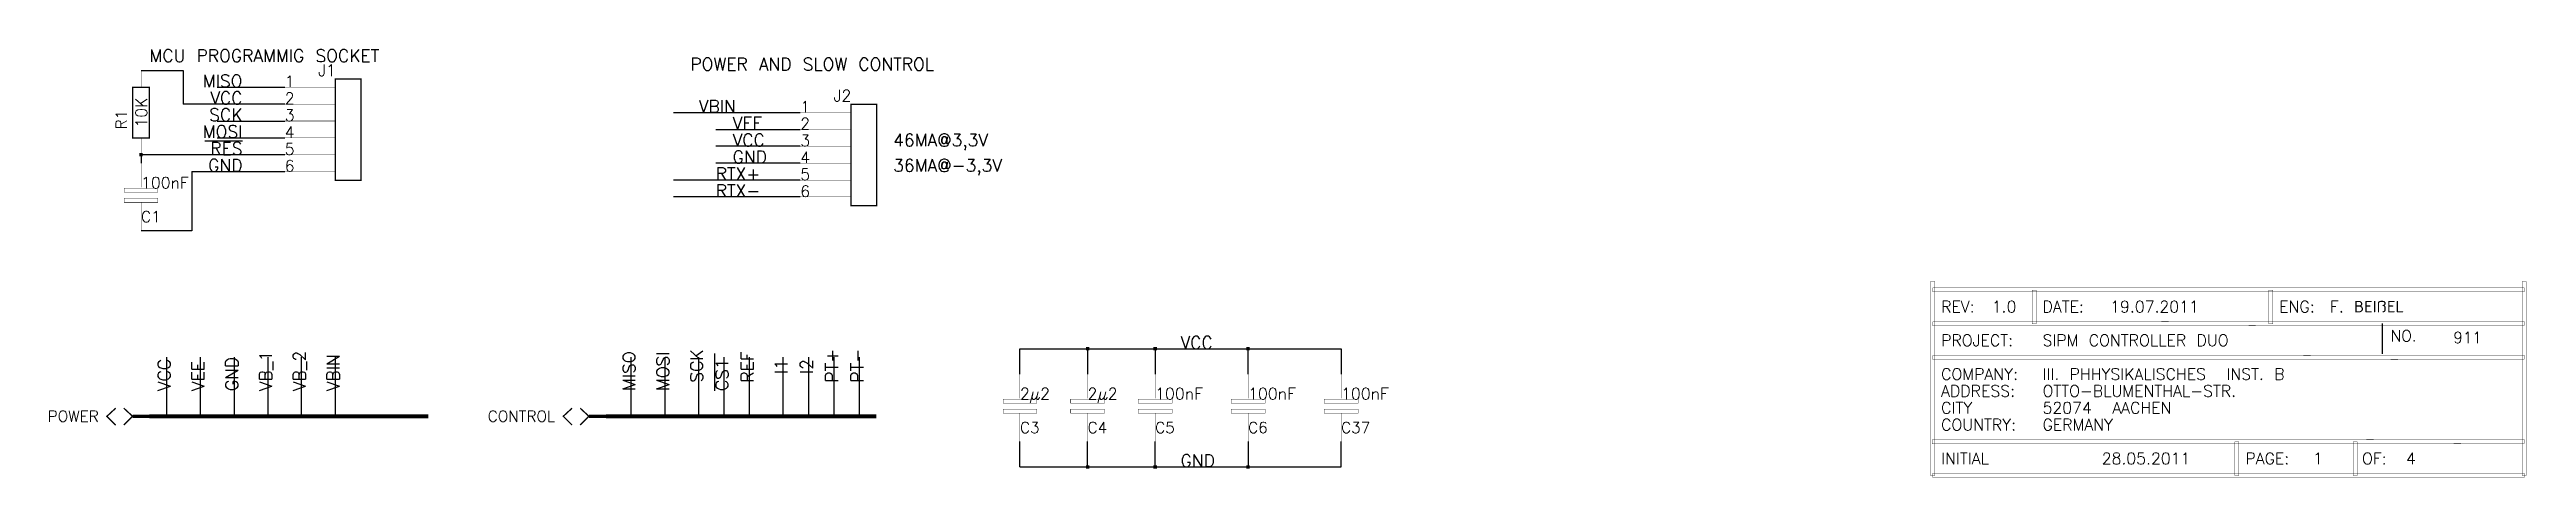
# Model space of a CAD drawing. Extents: x -3521 to 613065984, y -2556 to 1275.
# Drawn here: x -3521 to 3806, y -2556 to -1288 of the extents above; entities that cross this region are included whole.
import ezdxf
from ezdxf.enums import TextEntityAlignment as Align

# ---------------------------------------------------------------- set-up
doc = ezdxf.new("R2010")
doc.units = 0
doc.layers.get('0').update_dxf_attribs({"linetype": 'CONTINUOUS'})
doc.layers.add('4', color=3, linetype='CONTINUOUS')
doc.styles.get("Standard").update_dxf_attribs({"font": 'TXT', "bigfont": ' '})

msp = doc.modelspace()

# ---------------------------------------------------------------- texts
at = {"color": 7}
for s, p in [('MCU PROGRAMMIG SOCKET', (-3225, -1325)), ('POWER AND SLOW CONTROL', (-1625, -1350)), ('46MA@3,3V', (-1025, -1575)), ('36MA@-3,3V', (-1025, -1650))]:
    msp.add_text(s, height=37, dxfattribs=at).set_placement(p)
at = {"color": 2}
for s, p in [('MISO', (-2950, -1400)), ('VCC', (-2950, -1450)), ('SCK', (-2950, -1500)), ('MOSI', (-2950, -1550)), ('RES', (-2950, -1600)), ('GND', (-2950, -1650))]:
    msp.add_text(s, height=37, dxfattribs=at).set_placement(p, align=Align.RIGHT)
at = {"color": 12}
for s, p in [('1', (-2825, -1400)), ('2', (-2825, -1450)), ('1', (-1300, -1475)), ('3', (-2825, -1500)), ('4', (-2825, -1550)), ('2', (-1300, -1525)), ('5', (-2825, -1600)), ('3', (-1300, -1575)), ('4', (-1300, -1625)), ('6', (-2825, -1650)), ('5', (-1300, -1675)), ('6', (-1300, -1725))]:
    msp.add_text(s, height=34, dxfattribs=at).set_placement(p)
at = {"color": 2}
for s, p in [('J1', (-2700, -1350)), ('J2', (-1175, -1425))]:
    msp.add_text(s, height=34, dxfattribs=at).set_placement(p, align=Align.MIDDLE_CENTER)
msp.add_text('10K', height=34, rotation=90, dxfattribs=at).set_placement((-3249, -1475), align=Align.MIDDLE_CENTER)
for s, height, p in [('VBIN', 37, (-1600, -1475)), ('VEE', 37, (-1500, -1525)), ('VCC', 37, (-1500, -1575)), ('GND', 37, (-1500, -1625)), ('100nF', 34, (-3250, -1700)), ('RTX+', 37, (-1550, -1675)), ('RTX-', 37, (-1550, -1725)), ('C1', 33, (-3250, -1800)), ('VCC', 37, (-175, -2175)), ('VCC', 37, (-175, -2175)), ('VCC', 37, (-175, -2175)), ('2µ2', 34, (-650, -2325)), ('2µ2', 34, (-450, -2325)), ('100nF', 34, (-250, -2325)), ('100nF', 34, (25, -2325)), ('100nF', 34, (300, -2325)), ('C3', 33, (-650, -2425)), ('C4', 33, (-450, -2425)), ('C5', 33, (-250, -2425)), ('C6', 33, (25, -2425)), ('C37', 33, (300, -2425)), ('GND', 37, (-175, -2525)), ('GND', 37, (-175, -2525)), ('GND', 37, (-175, -2525))]:
    msp.add_text(s, height=height, dxfattribs=at).set_placement(p)
msp.add_text('R1', height=33, rotation=90, dxfattribs=at).set_placement((-3325, -1525), align=Align.TOP_LEFT)
at = {"color": 136}
for s, p in [('REV:', (2075, -2050)), ('1.0', (2225, -2050)), ('DATE:', (2375, -2050)), ('19.07.2011', (2575, -2050)), ('ENG:', (3075, -2050)), ('F. BEIßEL', (3225, -2050)), ('PROJECT:', (2075, -2150)), ('SIPM CONTROLLER DUO', (2375, -2150)), ('COMPANY:', (2075, -2250)), ('III. PHHYSIKALISCHES  INST. B', (2375, -2250)), ('ADDRESS:', (2075, -2300)), ('CITY', (2075, -2350)), ('OTTO-BLUMENTHAL-STR.', (2375, -2300)), ('52074  AACHEN', (2375, -2350)), ('COUNTRY:', (2075, -2400)), ('GERMANY', (2375, -2400)), ('INITIAL', (2075, -2500)), ('28.05.2011', (2550, -2500)), ('PAGE:', (2975, -2500)), ('1', (3175, -2500)), ('OF:', (3320, -2500)), ('4', (3450, -2500))]:
    msp.add_text(s, height=34, dxfattribs=at).set_placement(p, align=Align.MIDDLE_LEFT)
for s, p in [('NO.', (3405, -2120)), ('911', (3590, -2125))]:
    msp.add_text(s, height=33, dxfattribs=at).set_placement(p, align=Align.TOP_LEFT)
at = {"color": 7}
for s, p in [('VB_1', (-2863, -2300)), ('VB_2', (-2763, -2300)), ('VBIN', (-2663, -2300)), ('MISO', (-1788, -2300)), ('MOSI', (-1688, -2300)), ('SCK', (-1588, -2275)), ('REF', (-1438, -2275)), ('PT+', (-1188, -2275)), ('PT-', (-1113, -2275)), ('VCC', (-3163, -2300)), ('VEE', (-3063, -2300)), ('GND', (-2963, -2300)), ('CS1', (-1513, -2300)), ('I1', (-1338, -2250)), ('I2', (-1263, -2250))]:
    msp.add_text(s, height=37, rotation=90, dxfattribs=at).set_placement(p)
at = {"color": 96}
for s, p in [('POWER', (-3375, -2375)), ('CONTROL', (-2025, -2375))]:
    msp.add_text(s, height=33, dxfattribs=at).set_placement(p, align=Align.MIDDLE_RIGHT)

# ---------------------------------------------------------------- linework, layer by layer
at = {"color": 1}
for p, q in [((-3250, -1350), (-3125, -1350)), ((-3125, -1350), (-3125, -1450)), ((-2825, -1450), (-3125, -1450)), ((-3025, -1400), (-2825, -1400)), ((-3025, -1500), (-2825, -1500)), ((-1675, -1475), (-1300, -1475)), ((-1550, -1525), (-1300, -1525)), ((-2825, -1600), (-3250, -1600)), ((-3250, -1600), (-3250, -1625)), ((-3025, -1550), (-2825, -1550)), ((-1300, -1575), (-1550, -1575)), ((-3100, -1650), (-2825, -1650)), ((-3100, -1650), (-3100, -1825)), ((-1300, -1675), (-1675, -1675)), ((-1300, -1625), (-1550, -1625)), ((-1300, -1725), (-1675, -1725)), ((-3100, -1825), (-3250, -1825)), ((-650, -2250), (-650, -2175)), ((-650, -2175), (300, -2175)), ((-450, -2175), (-450, -2250)), ((-250, -2175), (-250, -2250)), ((25, -2250), (25, -2175)), ((300, -2175), (300, -2250)), ((-3175, -2200), (-3175, -2375)), ((-3075, -2200), (-3075, -2375)), ((-2975, -2200), (-2975, -2375)), ((-2875, -2200), (-2875, -2375)), ((-2775, -2375), (-2775, -2200)), ((-2675, -2375), (-2675, -2200)), ((-1800, -2375), (-1800, -2200)), ((-1700, -2375), (-1700, -2200)), ((-1600, -2375), (-1600, -2200)), ((-1525, -2375), (-1525, -2200)), ((-1450, -2375), (-1450, -2200)), ((-1350, -2375), (-1350, -2200)), ((-1275, -2375), (-1275, -2200)), ((-1200, -2375), (-1200, -2200)), ((-1125, -2375), (-1125, -2200)), ((-650, -2525), (-650, -2450)), ((-450, -2525), (-450, -2450)), ((-250, -2525), (-250, -2450)), ((25, -2450), (25, -2525)), ((300, -2525), (300, -2450)), ((-650, -2525), (300, -2525))]:
    msp.add_line(p, q, dxfattribs=at)
at = {"color": 2}
msp.add_line((-2950, -1560), (-3061, -1560), dxfattribs=at)
at = {"color": 136}
msp.add_line((3380, -2100), (3380, -2190), dxfattribs=at)
at = {"color": 7}
for q in [(-1553, -2189), (-1553, -2300)]:
    msp.add_line((-1553, -2300), q, dxfattribs=at)
at = {"color": 136}
for points, const_width in [([(-3250, -1400), (-3250, -1350)], 1), ([(-2675, -1400), (-2825, -1400)], 1), ([(-2675, -1450), (-2825, -1450)], 1), ([(-2675, -1500), (-2825, -1500)], 1), ([(-1150, -1475), (-1300, -1475)], 1), ([(-1150, -1525), (-1300, -1525)], 1), ([(-3250, -1550), (-3250, -1600)], 1), ([(-2675, -1550), (-2825, -1550)], 1), ([(-2675, -1600), (-2825, -1600)], 1), ([(-1150, -1575), (-1300, -1575)], 1), ([(-3250, -1697), (-3250, -1625)], 1), ([(-2675, -1650), (-2825, -1650)], 1), ([(-1150, -1625), (-1300, -1625)], 1), ([(-1150, -1675), (-1300, -1675)], 1), ([(-3250, -1740), (-3250, -1825)], 1), ([(-1150, -1725), (-1300, -1725)], 1), ([(-650, -2322), (-650, -2250)], 1), ([(-450, -2322), (-450, -2250)], 1), ([(-250, -2322), (-250, -2250)], 1), ([(25, -2322), (25, -2250)], 1), ([(300, -2322), (300, -2250)], 1), ([(-3325, -2351), (-3351, -2375), (-3325, -2401)], 4), ([(-3301, -2401), (-3275, -2375), (-3301, -2351)], 4), ([(-3275, -2375), (-3225, -2375)], 10), ([(-1975, -2351), (-2001, -2375), (-1975, -2401)], 4), ([(-1951, -2401), (-1925, -2375), (-1951, -2351)], 4), ([(-1925, -2375), (-1875, -2375)], 10), ([(-650, -2365), (-650, -2450)], 1), ([(-450, -2365), (-450, -2450)], 1), ([(-250, -2365), (-250, -2450)], 1), ([(25, -2365), (25, -2450)], 1), ([(300, -2365), (300, -2450)], 1)]:
    msp.add_lwpolyline(points, dxfattribs=dict(at, const_width=const_width))
at = {"color": 216, "const_width": 4}
for points in [[(-2599, -1376), (-2599, -1676), (-2675, -1676), (-2675, -1376), (-2599, -1376)], [(-3275, -1550), (-3225, -1550), (-3225, -1400), (-3275, -1400), (-3275, -1550)], [(-1074, -1451), (-1074, -1751), (-1150, -1751), (-1150, -1451), (-1074, -1451)]]:
    msp.add_lwpolyline(points, dxfattribs=at)
at = {"color": 216, "const_width": 1}
for points in [[(-3200, -1711), (-3200, -1699), (-3300, -1699), (-3300, -1711), (-3200, -1711)], [(-3200, -1741), (-3200, -1729), (-3300, -1729), (-3300, -1741), (-3200, -1741)], [(-600, -2336), (-600, -2324), (-700, -2324), (-700, -2336), (-600, -2336)], [(-400, -2336), (-400, -2324), (-500, -2324), (-500, -2336), (-400, -2336)], [(-200, -2336), (-200, -2324), (-300, -2324), (-300, -2336), (-200, -2336)], [(75, -2336), (75, -2324), (-25, -2324), (-25, -2336), (75, -2336)], [(350, -2336), (350, -2324), (250, -2324), (250, -2336), (350, -2336)], [(-600, -2366), (-600, -2354), (-700, -2354), (-700, -2366), (-600, -2366)], [(-400, -2366), (-400, -2354), (-500, -2354), (-500, -2366), (-400, -2366)], [(-200, -2366), (-200, -2354), (-300, -2354), (-300, -2366), (-200, -2366)], [(75, -2366), (75, -2354), (-25, -2354), (-25, -2366), (75, -2366)], [(350, -2366), (350, -2354), (250, -2354), (250, -2366), (350, -2366)]]:
    msp.add_lwpolyline(points, close=True, dxfattribs=at)
at = {"color": 136, "const_width": 1}
for points in [[(2044, -1976), (2056, -1976), (2056, -2550), (2044, -2550), (2044, -1976)], [(3794, -2550), (3806, -2550), (3806, -1976), (3794, -1976), (3794, -2550)], [(3800, -2006), (3800, -1994), (2050, -1994), (2050, -2006), (3800, -2006)], [(2344, -2001), (2356, -2001), (2356, -2101), (2344, -2101), (2344, -2001)], [(3044, -2001), (3056, -2001), (3056, -2101), (3044, -2101), (3044, -2001)], [(2050, -2095), (2050, -2107), (3800, -2106), (3800, -2094), (2050, -2095)], [(2050, -2195), (2050, -2207), (3800, -2206), (3800, -2194), (2050, -2195)], [(2048, -2445), (2048, -2457), (3800, -2456), (3800, -2444), (2048, -2445)], [(2944, -2451), (2956, -2451), (2956, -2550), (2944, -2550), (2944, -2451)], [(3294, -2451), (3306, -2451), (3306, -2550), (3294, -2550), (3294, -2451)], [(2050, -2556), (2050, -2544), (3800, -2544), (3800, -2556), (2050, -2556)]]:
    msp.add_lwpolyline(points, close=True, dxfattribs=at)
at = {"color": 5, "const_width": 12}
for points in [[(-2400, -2375), (-3225, -2375)], [(-1875, -2375), (-1075, -2375)]]:
    msp.add_lwpolyline(points, dxfattribs=at)
at = {"layer": '4'}
for points in [[(-3255, -1605), (-3245, -1605), (-3255, -1595), (-3245, -1595)], [(-455, -2180), (-445, -2180), (-455, -2170), (-445, -2170)], [(-255, -2180), (-245, -2180), (-255, -2170), (-245, -2170)], [(20, -2180), (30, -2180), (20, -2170), (30, -2170)], [(-3180, -2380), (-3170, -2380), (-3180, -2370), (-3170, -2370)], [(-3080, -2380), (-3070, -2380), (-3080, -2370), (-3070, -2370)], [(-2980, -2380), (-2970, -2380), (-2980, -2370), (-2970, -2370)], [(-2880, -2380), (-2870, -2380), (-2880, -2370), (-2870, -2370)], [(-2780, -2380), (-2770, -2380), (-2780, -2370), (-2770, -2370)], [(-2680, -2380), (-2670, -2380), (-2680, -2370), (-2670, -2370)], [(-1805, -2380), (-1795, -2380), (-1805, -2370), (-1795, -2370)], [(-1705, -2380), (-1695, -2380), (-1705, -2370), (-1695, -2370)], [(-1605, -2380), (-1595, -2380), (-1605, -2370), (-1595, -2370)], [(-1530, -2380), (-1520, -2380), (-1530, -2370), (-1520, -2370)], [(-1455, -2380), (-1445, -2380), (-1455, -2370), (-1445, -2370)], [(-1355, -2380), (-1345, -2380), (-1355, -2370), (-1345, -2370)], [(-1280, -2380), (-1270, -2380), (-1280, -2370), (-1270, -2370)], [(-1205, -2380), (-1195, -2380), (-1205, -2370), (-1195, -2370)], [(-1130, -2380), (-1120, -2380), (-1130, -2370), (-1120, -2370)], [(-455, -2530), (-445, -2530), (-455, -2520), (-445, -2520)], [(-255, -2530), (-245, -2530), (-255, -2520), (-245, -2520)], [(20, -2530), (30, -2530), (20, -2520), (30, -2520)]]:
    msp.add_solid(points, dxfattribs=at)

msp.set_redraw_order([(e.dxf.handle, doc.entitydb.next_handle()) for e in msp.query("TEXT MTEXT ATTDEF DIMENSION ARC_DIMENSION")])  # texts and dimensions are drawn at this point

doc.saveas('drawing.dxf')
